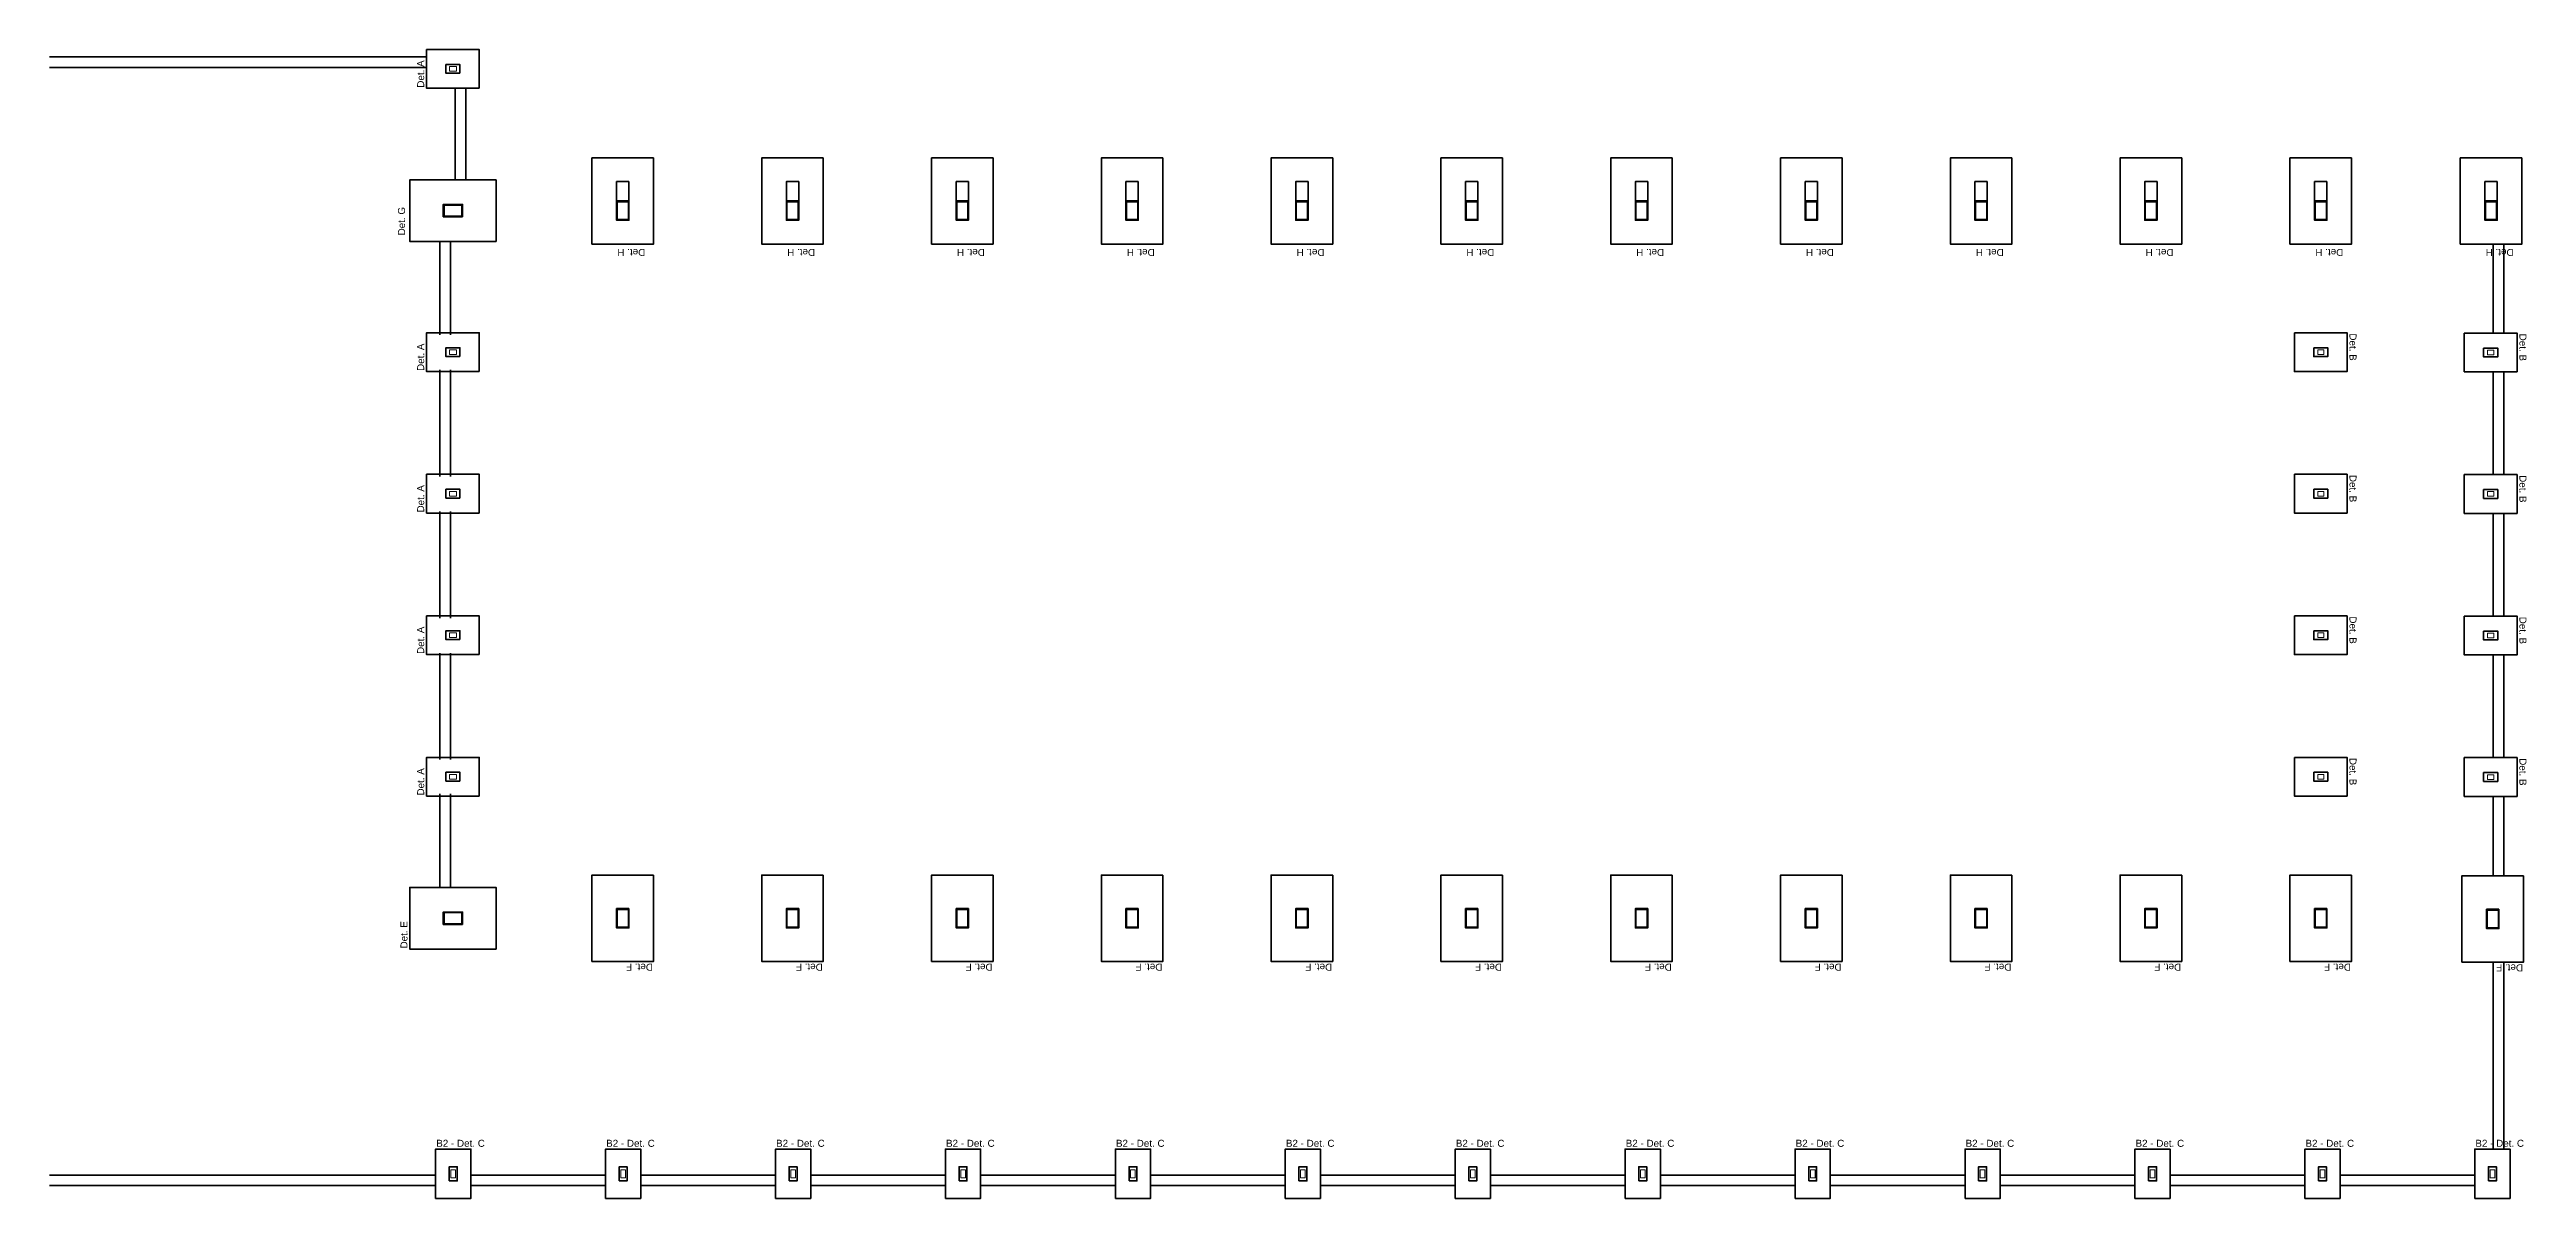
# Model space of a CAD drawing. Header units: millimetres. Extents: x -6 to 201520, y -744 to 120638.
# Drawn here: x 2629 to 6852, y -744 to 1215 of the extents above; entities that cross this region are included whole.
import ezdxf

# ---------------------------------------------------------------- set-up
doc = ezdxf.new("R2010")
doc.units = ezdxf.units.MM
doc.layers.add('Dimension', color=130, linetype='Continuous', lineweight=18)
doc.layers.add('Structural', color=50, linetype='Continuous', lineweight=35)
doc.styles.get("Standard").update_dxf_attribs({"font": 'arial.ttf'})

# ---------------------------------------------------------------- blocks, each defined once
blk = doc.blocks.new('Service - Unit Rectangle')
at = {"color": 0, "linetype": 'ByBlock', "lineweight": -2}
blk.add_lwpolyline([(-0.5, -0.5), (0.5, -0.5), (0.5, 0.5), (-0.5, 0.5)], close=True, dxfattribs=at)
blk = doc.blocks.new('MB-A Pier')
at = {"color": 0, "linetype": 'ByBlock', "lineweight": -2, "xscale": 12, "yscale": 12, "zscale": 12}
blk.add_blockref('Service - Unit Rectangle', (0, 0), dxfattribs=at)
blk = doc.blocks.new('MB-A Bottom')
at = {"color": 0, "linetype": 'ByBlock', "lineweight": -2, "xscale": 12, "yscale": 12, "zscale": 12}
blk.add_blockref('Service - Unit Rectangle', (0, 0), dxfattribs=at)
blk = doc.blocks.new('mbtypeA')
at = {"layer": 'Dimension'}
blk.add_lwpolyline([(-4, -6.1), (4, -6.1), (4, 6.1), (-4, 6.1)], close=True, dxfattribs=at)
at = {"layer": 'Structural'}
for name, xscale, yscale in [('MB-A Bottom', 5.5, 7.5), ('MB-A Pier', 1.25, 2)]:
    blk.add_blockref(name, (0, 0), dxfattribs=dict(at, xscale=xscale, yscale=yscale))
blk.add_text('Det. A', height=12, dxfattribs=at).set_placement((-32, 49))
blk = doc.blocks.new('mb-b pier')
at = {"color": 0, "linetype": 'ByBlock', "lineweight": -2, "xscale": 12, "yscale": 12, "zscale": 12}
blk.add_blockref('Service - Unit Rectangle', (0, 0), dxfattribs=at)
blk = doc.blocks.new('mb-b bottom')
at = {"color": 0, "linetype": 'ByBlock', "lineweight": -2, "xscale": 12, "yscale": 12, "zscale": 12}
blk.add_blockref('Service - Unit Rectangle', (0, 0), dxfattribs=at)
blk = doc.blocks.new('mbtypeB')
at = {"layer": 'Dimension'}
blk.add_lwpolyline([(-4, -5.2), (4, -5.2), (4, 5.2), (-4, 5.2)], close=True, dxfattribs=at)
at = {"layer": 'Structural'}
for name, xscale, yscale, zscale in [('mb-b bottom', 5.5, 7.5, 5), ('mb-b pier', 1.25, 2, 1.125)]:
    blk.add_blockref(name, (0, 0), dxfattribs=dict(at, xscale=xscale, yscale=yscale, zscale=zscale))
blk.add_text('Det. B', height=12, dxfattribs=at).set_placement((-32, 49))
blk = doc.blocks.new('mb-h pier')
at = {"color": 0, "linetype": 'ByBlock', "lineweight": -2, "xscale": 12, "yscale": 12, "zscale": 12}
blk.add_blockref('Service - Unit Rectangle', (0, 0), dxfattribs=at)
blk = doc.blocks.new('mb-h bottom')
at = {"color": 0, "linetype": 'ByBlock', "lineweight": -2, "xscale": 12, "yscale": 12, "zscale": 12}
blk.add_blockref('Service - Unit Rectangle', (0, 0), dxfattribs=at)
blk = doc.blocks.new('mbtypeh')
at = {"layer": 'Dimension'}
blk.add_lwpolyline([(-9, 2), (9, 2), (9, 31), (-9, 31)], close=True, dxfattribs=at)
at = {"layer": 'Structural'}
for name, p, xscale, yscale, zscale in [('mb-h bottom', (0, 0), 8.75, 12.25, 5), ('mb-h pier', (0, 16.5), 1.75, 2.75, 1.125), ('mb-h pier', (0, -16.5), 1.75, 2.75, 1.125)]:
    blk.add_blockref(name, p, dxfattribs=dict(at, xscale=xscale, yscale=yscale, zscale=zscale))
blk.add_text('Det. H', height=12, dxfattribs=at).set_placement((-38.4, 81.8))
blk = doc.blocks.new('mb-g pier')
at = {"color": 0, "linetype": 'ByBlock', "lineweight": -2, "xscale": 12, "yscale": 12, "zscale": 12}
blk.add_blockref('Service - Unit Rectangle', (0, 0), dxfattribs=at)
blk = doc.blocks.new('mb-g bottom')
at = {"color": 0, "linetype": 'ByBlock', "lineweight": -2, "xscale": 12, "yscale": 12, "zscale": 12}
blk.add_blockref('Service - Unit Rectangle', (0, 0), dxfattribs=at)
blk = doc.blocks.new('mbtypeg')
at = {"layer": 'Dimension'}
blk.add_lwpolyline([(-9, -14.5), (9, -14.5), (9, 14.5), (-9, 14.5)], close=True, dxfattribs=at)
at = {"layer": 'Structural'}
for name, xscale, yscale, zscale in [('mb-g bottom', 8.75, 12.25, 5), ('mb-g pier', 1.75, 2.75, 1.125)]:
    blk.add_blockref(name, (0, 0), dxfattribs=dict(at, xscale=xscale, yscale=yscale, zscale=zscale))
blk.add_text('Det. G', height=12, dxfattribs=at).set_placement((-42.2, 81.6))
blk = doc.blocks.new('mb-e pier')
at = {"color": 0, "linetype": 'ByBlock', "lineweight": -2, "xscale": 12, "yscale": 12, "zscale": 12}
blk.add_blockref('Service - Unit Rectangle', (0, 0), dxfattribs=at)
blk = doc.blocks.new('mb-e bottom')
at = {"color": 0, "linetype": 'ByBlock', "lineweight": -2, "xscale": 12, "yscale": 12, "zscale": 12}
blk.add_blockref('Service - Unit Rectangle', (0, 0), dxfattribs=at)
blk = doc.blocks.new('mbtypee')
at = {"layer": 'Dimension'}
blk.add_lwpolyline([(-9, -14.5), (9, -14.5), (9, 14.5), (-9, 14.5)], close=True, dxfattribs=at)
at = {"layer": 'Structural'}
for name, xscale, yscale, zscale in [('mb-e bottom', 8.75, 12.25, 8.75), ('mb-e pier', 1.75, 2.75, 1.125)]:
    blk.add_blockref(name, (0, 0), dxfattribs=dict(at, xscale=xscale, yscale=yscale, zscale=zscale))
blk.add_text('Det. E', height=12, dxfattribs=at).set_placement((-51.5, 77.5))
blk = doc.blocks.new('mb-f bottom')
at = {"color": 0, "linetype": 'ByBlock', "lineweight": -2, "xscale": 12, "yscale": 12, "zscale": 12}
blk.add_blockref('Service - Unit Rectangle', (0, 0), dxfattribs=at)
blk = doc.blocks.new('mb-f pier')
at = {"color": 0, "linetype": 'ByBlock', "lineweight": -2, "xscale": 12, "yscale": 12, "zscale": 12}
blk.add_blockref('Service - Unit Rectangle', (0, 0), dxfattribs=at)
blk = doc.blocks.new('mbtypef')
at = {"layer": 'Dimension'}
blk.add_lwpolyline([(-9, -14.5), (9, -14.5), (9, 14.5), (-9, 14.5)], close=True, dxfattribs=at)
at = {"layer": 'Structural', "xscale": 8.75, "yscale": 12.25, "zscale": 5}
blk.add_blockref('mb-f bottom', (0, 0), dxfattribs=at)
at = {"layer": 'Structural', "xscale": 1.75, "yscale": 2.75}
blk.add_blockref('mb-f pier', (0, 0), dxfattribs=at)
at = {"layer": 'Structural'}
blk.add_text('Det. F', height=12, dxfattribs=at).set_placement((-51.5, 77.5))
blk = doc.blocks.new('b2-c pier')
at = {"color": 0, "linetype": 'ByBlock', "lineweight": -2, "xscale": 12, "yscale": 12, "zscale": 12}
blk.add_blockref('Service - Unit Rectangle', (0, 0), dxfattribs=at)
blk = doc.blocks.new('b2-c bottom')
at = {"color": 0, "linetype": 'ByBlock', "lineweight": -2, "xscale": 12, "yscale": 12, "zscale": 12}
blk.add_blockref('Service - Unit Rectangle', (0, 0), dxfattribs=at)
blk = doc.blocks.new('b2typeC')
at = {"layer": 'Dimension'}
blk.add_lwpolyline([(1190.5, 4748.8), (1198.5, 4748.8), (1198.5, 4762.3), (1190.5, 4762.3)], close=True, dxfattribs=at)
at = {"layer": 'Structural'}
for name, xscale, yscale, zscale in [('b2-c bottom', 5, 7, 5), ('b2-c pier', 1.125, 2, 1.125)]:
    blk.add_blockref(name, (1194.5, 4755.6), dxfattribs=dict(at, xscale=xscale, yscale=yscale, zscale=zscale))
blk.add_text('B2 - Det. C', height=12, dxfattribs=at).set_placement((1165.5, 4801.6))

msp = doc.modelspace()

# ---------------------------------------------------------------- linework, layer by layer
at = {"layer": 'Structural'}
for p, q in [((3271.3775764, 1202.5538128), (2628.6275764, 1202.5538128)), ((3271.3775764, 1184.5538128), (2628.6275764, 1184.5538128)), ((3320.1608153, 992.8015328), (3320.1608153, 1148.9437667)), ((3338.1608153, 992.8015328), (3338.1608153, 1148.9182328)), ((3294.0586945, 728.5014828), (3294.0586945, 887.8015328)), ((3312.0586945, 728.5014828), (3312.0586945, 887.8015328)), ((6795.0236604, 731.5401917), (6795.0236604, 883.3015328)), ((6813.0236604, 731.5401917), (6813.0236604, 883.3015328)), ((3294.0586945, 487.2514828), (3294.0586945, 668.6848328)), ((3312.0586945, 487.2514828), (3312.0586945, 668.6848328)), ((6795.0236604, 490.2901917), (6795.0236604, 665.5401917)), ((6813.0236604, 490.2901917), (6813.0236604, 665.5401917)), ((3294.0586945, 245.8181328), (3294.0586945, 427.2514828)), ((3312.0586945, 245.8181328), (3312.0586945, 427.2514828)), ((6795.0236604, 249.0401917), (6795.0236604, 424.2901917)), ((6813.0236604, 249.0401917), (6813.0236604, 424.2901917)), ((3294.0586945, 4.3847828), (3294.0586945, 185.8181328)), ((3312.0586945, 4.3847828), (3312.0586945, 185.8181328)), ((6795.0236604, 7.7901917), (6795.0236604, 183.0401917)), ((6813.0236604, 7.7901917), (6813.0236604, 183.0401917)), ((3294.0586945, -213.4484672), (3294.0586945, -54.1484172)), ((3312.0586945, -213.4484672), (3312.0586945, -54.1484172)), ((6795.0236604, -193.5485672), (6795.0236604, -58.2098083)), ((6813.0236604, -193.5485672), (6813.0236604, -58.2098083)), ((6795.0236604, -659.3777609), (6795.0236604, -340.5485672)), ((6813.0236604, -659.3777609), (6813.0236604, -340.5485672)), ((3286.9276264, -703.6781506), (2628.6275764, -703.6781506)), ((3576.6476464, -703.6781506), (3346.9276264, -703.6781506)), ((3866.3676664, -703.6781506), (3636.6476464, -703.6781506)), ((4156.0876864, -703.6781506), (3926.3676664, -703.6781506)), ((4445.8077064, -703.6781506), (4216.0876864, -703.6781506)), ((4735.5277264, -703.6781506), (4505.8077064, -703.6781506)), ((5025.2477464, -703.6781506), (4795.5277264, -703.6781506)), ((5314.9677664, -703.6781506), (5085.2477464, -703.6781506)), ((5604.6877864, -703.6781506), (5374.9677664, -703.6781506)), ((5894.4078064, -703.6781506), (5664.6877864, -703.6781506)), ((6184.1278264, -703.6781506), (5954.4078064, -703.6781506)), ((6473.8478464, -703.6781506), (6244.1278264, -703.6781506)), ((6763.5678664, -703.6781506), (6533.8478464, -703.6781506)), ((3286.9276264, -721.6781506), (2628.6275764, -721.6781506)), ((3576.6476464, -721.6781506), (3346.9276264, -721.6781506)), ((3866.3676664, -721.6781506), (3636.6476464, -721.6781506)), ((4156.0876864, -721.6781506), (3926.3676664, -721.6781506)), ((4445.8077064, -721.6781506), (4216.0876864, -721.6781506)), ((4735.5277264, -721.6781506), (4505.8077064, -721.6781506)), ((5025.2477464, -721.6781506), (4795.5277264, -721.6781506)), ((5314.9677664, -721.6781506), (5085.2477464, -721.6781506)), ((5604.6877864, -721.6781506), (5374.9677664, -721.6781506)), ((5894.4078064, -721.6781506), (5664.6877864, -721.6781506)), ((6184.1278264, -721.6781506), (5954.4078064, -721.6781506)), ((6473.8478464, -721.6781506), (6244.1278264, -721.6781506)), ((6763.5678664, -721.6781506), (6533.8478464, -721.6781506))]:
    msp.add_line(p, q, dxfattribs=at)

# ---------------------------------------------------------------- block references
at = {"layer": 'Dimension'}
for name, p, rotation in [('mbtypeA', (3316.3775764, 1181.9182328), 90), ('mbtypeA', (3316.3775764, 699.0515328), 90), ('mbtypeB', (6500.8775764, 699.0515328), 270), ('mbtypeB', (6790.5975964, 698.5401917), 270), ('mbtypeA', (3316.3775764, 457.8015328), 90), ('mbtypeB', (6500.8775764, 457.8015328), 270), ('mbtypeB', (6790.5975964, 457.2901917), 270), ('mbtypeA', (3316.3775764, 216.5515328), 90), ('mbtypeB', (6500.8775764, 216.5515328), 270), ('mbtypeB', (6790.5975964, 216.0401917), 270), ('mbtypeA', (3316.3775764, -24.6984672), 90), ('mbtypeB', (6500.8775764, -24.6984672), 270), ('mbtypeB', (6790.5975964, -25.2098083), 270)]:
    msp.add_blockref(name, p, dxfattribs=dict(at, rotation=rotation))
at = {"layer": 'Structural'}
for name, p, rotation in [('mbtypeh', (3605.8775764, 956.8015328), 180), ('mbtypeh', (3895.3775764, 956.8015328), 180), ('mbtypeh', (4184.8775764, 956.8015328), 180), ('mbtypeh', (4474.3775764, 956.8015328), 180), ('mbtypeh', (4763.8775764, 956.8015328), 180), ('mbtypeh', (5053.3775764, 956.8015328), 180), ('mbtypeh', (5342.8775764, 956.8015328), 180), ('mbtypeh', (5632.3775764, 956.8015328), 180), ('mbtypeh', (5921.8775764, 956.8015328), 180), ('mbtypeh', (6211.3775764, 956.8015328), 180), ('mbtypeh', (6500.8775764, 956.8015328), 180), ('mbtypeh', (6791.2230714, 956.8015328), 180), ('mbtypeg', (3316.3775764, 940.3015328), 90), ('mbtypef', (3605.8775764, -265.9484672), 180), ('mbtypef', (3895.3775764, -265.9484672), 180), ('mbtypef', (4184.8775764, -265.9484672), 180), ('mbtypef', (4474.3775764, -265.9484672), 180), ('mbtypef', (4763.8775764, -265.9484672), 180), ('mbtypef', (5053.3775764, -265.9484672), 180), ('mbtypef', (5342.8775764, -265.9484672), 180), ('mbtypef', (5632.3775764, -265.9484672), 180), ('mbtypef', (5921.8775764, -265.9484672), 180), ('mbtypef', (6211.3775764, -265.9484672), 180), ('mbtypef', (6500.8775764, -265.9484672), 180), ('mbtypef', (6794.1933414, -267.0485672), 180), ('mbtypee', (3316.3775764, -265.9484672), 90)]:
    msp.add_blockref(name, p, dxfattribs=dict(at, rotation=rotation))
for p in [(2122.4086212, -5457.1957839), (2412.1286412, -5457.1957839), (2701.8486612, -5457.1957839), (2991.5686812, -5457.1957839), (3281.2887012, -5457.1957839), (3571.0087212, -5457.1957839), (3860.7287412, -5457.1957839), (4150.4487612, -5457.1957839), (4440.1687812, -5457.1957839), (4729.8888012, -5457.1957839), (5019.6088212, -5457.1957839), (5309.3288412, -5457.1957839), (5599.0488612, -5457.1957839)]:
    msp.add_blockref('b2typeC', p, dxfattribs=at)

doc.saveas('drawing.dxf')
